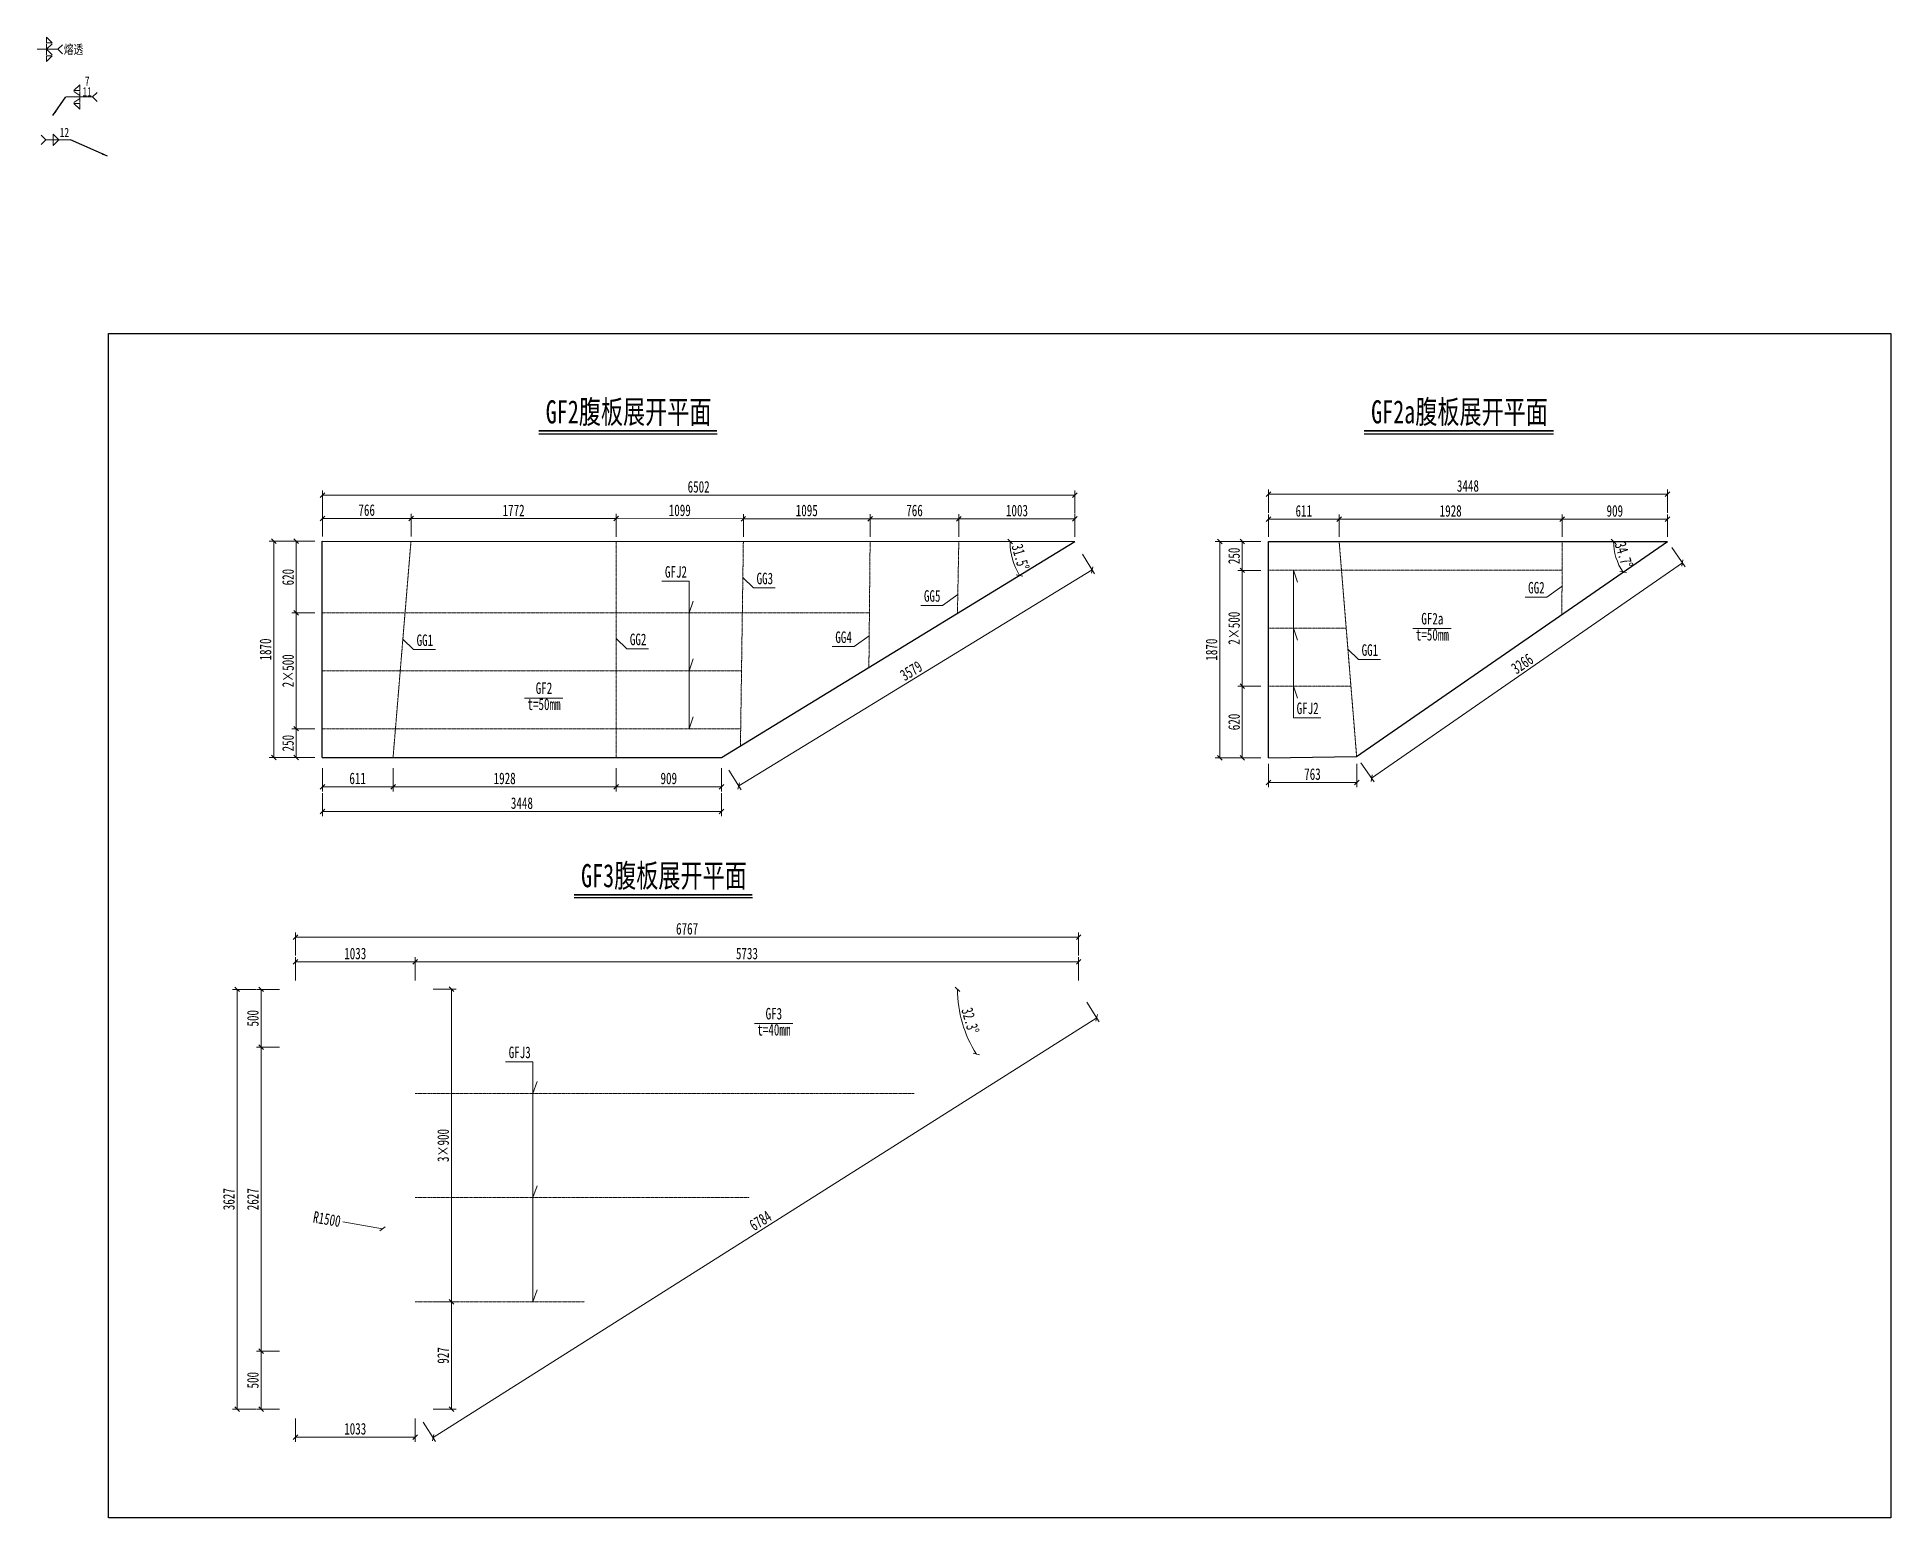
# Model space of a CAD drawing. Header units: millimetres. Extents: x -89049 to 410567, y -307459 to -100425.
# Drawn here: x 102557 to 118573, y -267986 to -255192 of the extents above; entities that cross this region are included whole.
import ezdxf
from ezdxf.enums import TextEntityAlignment as Align

# ---------------------------------------------------------------- set-up
doc = ezdxf.new("R2010")
doc.units = ezdxf.units.MM
doc.linetypes.add('DASHED', pattern=[0.75, 0.5, -0.25])
doc.layers.get('Defpoints').update_dxf_attribs({"color": 8})
for name, color, linetype, lineweight in [('Dim', 4, 'Continuous', 15), ('文字', 7, 'Continuous', 15), ('标注线及字体', 2, 'Continuous', 15), ('细实线', 4, 'Continuous', 15), ('虚线', 7, 'DASHED', 13), ('钢板粗线', 1, 'Continuous', 25)]:
    doc.layers.add(name, color=color, linetype=linetype, lineweight=lineweight)
doc.layers.add('Text', color=4, linetype='Continuous')
doc.styles.add('111', font='', dxfattribs={"width": 0.7})
doc.styles.add('BM_Dim', font='', dxfattribs={"width": 0.85})
doc.styles.add('SMEDI', font='', dxfattribs={"width": 0.75})
doc.styles.get("Standard").update_dxf_attribs({"font": ''})
doc.styles.get('111').set_extended_font_data('仿宋_GB2312')
doc.styles.get('BM_Dim').set_extended_font_data('仿宋_GB2312')
doc.styles.get('SMEDI').set_extended_font_data('仿宋_GB2312')
doc.styles.get('Standard').set_extended_font_data('仿宋_GB2312')
doc.dimstyles.new('200', dxfattribs={"dimscale": 0, "dimtxt": 2.5, "dimasz": 1, "dimexe": 1, "dimexo": 1, "dimgap": 0.6, "dimtad": 1, "dimdec": 0, "dimdsep": 46, "dimtxsty": '111', "dimblk": 'OBLIQUE', "dimcen": 0, "dimclrd": 4, "dimclre": 4, "dimclrt": 4, "dimadec": 1, "dimazin": 2, "dimtfac": 1, "dimtdec": 0, "dimtix": 1, "dimtmove": 2, "dimatfit": 3, "dimfxl": 4, "dimfxlon": 1, "dimtolj": 1, "dimlwd": -1, "dimlwe": -1, "dimarcsym": 0})
doc.dimstyles.new('MSteel_1.0_1.0', dxfattribs={"dimtxt": 3, "dimasz": 1.2, "dimexe": 1, "dimexo": 1, "dimgap": 1, "dimtad": 3, "dimtoh": 1, "dimdec": 0, "dimzin": 0, "dimdsep": 46, "dimtxsty": 'Standard', "dimblk": 'ARCHTICK', "dimcen": 0.09, "dimclrd": 3, "dimclre": 3, "dimadec": 0, "dimazin": 0, "dimtfac": 1, "dimtdec": 4, "dimtofl": 0, "dimtmove": 0, "dimatfit": 3, "dimfxl": 1, "dimtolj": 1, "dimtzin": 0, "dimarcsym": 0})

msp = doc.modelspace()

# ---------------------------------------------------------------- texts
at = {"layer": 'Text', "style": 'SMEDI', "width": 0.75}
for s, p in [('11', (102949.5, -255664)), ('12', (102752.5, -256015.7))]:
    msp.add_text(s, height=80, dxfattribs=at).set_placement(p, align=Align.MIDDLE_LEFT)
at = {"layer": '文字', "style": 'BM_Dim', "width": 0.7}
for s, p in [('GFJ2', (108076.9, -259892.3)), ('GG3', (108844.7, -259949.3)), ('GG2', (115510.8, -260028.8)), ('GG5', (110290.7, -260100.1)), ('GF2a', (114611.4, -260296.6)), ('GG1', (105907.6, -260482.7)), ('GG2', (107750.1, -260475.7)), ('GG4', (109525.2, -260456.7)), ('t=50mm', (114611.4, -260435.5)), ('GG1', (114072, -260567.7)), ('GF2', (106936.7, -260897)), ('t=50mm', (106936.7, -261035.9)), ('GFJ2', (113534.3, -261071)), ('GF3', (108922.7, -263709)), ('t=40mm', (108922.7, -263847.9)), ('GFJ3', (106727, -264043.4))]:
    msp.add_text(s, height=100, dxfattribs=at).set_placement(p, align=Align.BOTTOM_CENTER)
at = {"layer": '标注线及字体', "style": '111', "width": 0.7}
for s, p in [('GF2腹板展开平面', (107667.7, -258426.2)), ('GF2a腹板展开平面', (114846.3, -258426.2)), ('GF3腹板展开平面', (107972.7, -262433.2))]:
    msp.add_text(s, height=200, dxfattribs=at).set_placement(p, align=Align.MIDDLE)
at = {"layer": '细实线', "color": 4, "insert": (105061.7, -265404.7), "char_height": 100, "attachment_point": 5, "rotation": 350.19393, "style": '111'}
msp.add_mtext('\\A1;R1500', dxfattribs=at)

# ---------------------------------------------------------------- blocks, each defined once
blk = doc.blocks.new('全融透1')
at = {"layer": 'Dim'}
blk.add_line((0, 0), (4.48, 0), dxfattribs=at)
for points in [[(2, 2.65), (2, 1.41), (3.23, 1.41)], [(2, -2.65), (2, -1.41), (3.23, -1.41)]]:
    blk.add_lwpolyline(points, close=True, dxfattribs=at)
for points in [[(3.23, 1.21), (2, 0), (2, 1.21)], [(3.23, -1.21), (2, 0), (2, -1.21)], [(5.48, 1), (4.48, 0), (5.48, -1)]]:
    blk.add_lwpolyline(points, dxfattribs=at)
at = {"layer": 'Text', "style": 'SMEDI', "width": 0.75}
blk.add_text('熔透', height=2, dxfattribs=at).set_placement((5.77, 0), align=Align.MIDDLE_LEFT)
blk = doc.blocks.new('角焊缝1')
at = {"layer": 'Dim'}
blk.add_line((-3101.17, 370.22), (-3106.48, 370.22), dxfattribs=at)
blk.add_lwpolyline([(-3107.48, 369.22), (-3106.48, 370.22), (-3107.48, 371.22)], dxfattribs=at)
blk.add_lwpolyline([(-3104.91, 371.45), (-3104.91, 368.99), (-3103.68, 370.22)], close=True, dxfattribs=at)
blk = doc.blocks.new('半融透1')
at = {"layer": 'Dim'}
for p, q in [((0.03, 0), (5.74, 0)), ((2.98, 0.34), (1.75, 1.21)), ((2.98, -0.34), (1.75, -1.21))]:
    blk.add_line(p, q, dxfattribs=at)
for points in [[(1.75, 1.41), (2.98, 1.41), (2.98, 2.65)], [(1.75, -1.41), (2.98, -1.41), (2.98, -2.65)]]:
    blk.add_lwpolyline(points, close=True, dxfattribs=at)
for points in [[(2.98, -1.21), (2.98, 0), (2.98, 1.21)], [(6.74, -1), (5.74, 0), (6.74, 1)]]:
    blk.add_lwpolyline(points, dxfattribs=at)
at = {"layer": 'Text', "style": 'SMEDI', "width": 0.75}
blk.add_text('7', height=2, dxfattribs=at).set_placement((4.09, 3.42), align=Align.MIDDLE_LEFT)
blk = doc.blocks.new('_ArchTick')
at = {"color": 0, "linetype": 'ByBlock', "const_width": 0.15}
blk.add_lwpolyline([(-0.5, -0.5), (0.5, 0.5)], dxfattribs=at)
blk = doc.blocks.new('_Oblique')
at = {"color": 0, "linetype": 'ByBlock', "lineweight": -2}
blk.add_line((-0.5, -0.5), (0.5, 0.5), dxfattribs=at)
blk = doc.blocks.new('*D2289')
at = {"layer": 'Defpoints', "color": 0, "transparency": 16777216}
for p in [(105022, -261167), (104797, -261417), (105022, -261417)]:
    blk.add_point(p, dxfattribs=at)
at = {"layer": '细实线', "color": 4, "transparency": 16777216}
for p, q in [((104957, -261167), (104757, -261167)), ((104797, -261167), (104797, -261417)), ((104957, -261417), (104757, -261417))]:
    blk.add_line(p, q, dxfattribs=at)
at = {"layer": '细实线', "color": 4, "transparency": 16777216, "xscale": 40, "yscale": 40, "zscale": 40}
for p, rotation in [((104797, -261167), 90), ((104797, -261417), 270)]:
    blk.add_blockref('_Oblique', p, dxfattribs=dict(at, rotation=rotation))
at = {"layer": '细实线', "color": 4, "transparency": 16777216, "insert": (104726, -261292), "char_height": 100, "attachment_point": 5, "rotation": 90, "style": '111'}
blk.add_mtext('\\A1;250', dxfattribs=at)
blk = doc.blocks.new('*D2290')
at = {"layer": 'Defpoints', "color": 0, "transparency": 16777216}
for p in [(104797, -260167), (105022, -260167), (105022, -261167)]:
    blk.add_point(p, dxfattribs=at)
at = {"layer": '细实线', "color": 4, "transparency": 16777216}
for p, q in [((104957, -260167), (104757, -260167)), ((104797, -261167), (104797, -260167)), ((104957, -261167), (104757, -261167))]:
    blk.add_line(p, q, dxfattribs=at)
at = {"layer": '细实线', "color": 4, "transparency": 16777216, "xscale": 40, "yscale": 40, "zscale": 40}
for p, rotation in [((104797, -260167), 90), ((104797, -261167), 270)]:
    blk.add_blockref('_Oblique', p, dxfattribs=dict(at, rotation=rotation))
at = {"layer": '细实线', "color": 4, "transparency": 16777216, "insert": (104726, -260667), "char_height": 100, "attachment_point": 5, "rotation": 90, "style": '111'}
blk.add_mtext('\\A1;2×500', dxfattribs=at)
blk = doc.blocks.new('*D2291')
at = {"layer": 'Defpoints', "color": 0, "transparency": 16777216}
for p in [(104797, -259548), (105022, -259548), (105022, -260167)]:
    blk.add_point(p, dxfattribs=at)
at = {"layer": '细实线', "color": 4, "transparency": 16777216}
for p, q in [((104957, -259548), (104757, -259548)), ((104797, -260167), (104797, -259548)), ((104957, -260167), (104757, -260167))]:
    blk.add_line(p, q, dxfattribs=at)
at = {"layer": '细实线', "color": 4, "transparency": 16777216, "xscale": 40, "yscale": 40, "zscale": 40}
for p, rotation in [((104797, -259548), 90), ((104797, -260167), 270)]:
    blk.add_blockref('_Oblique', p, dxfattribs=dict(at, rotation=rotation))
at = {"layer": '细实线', "color": 4, "transparency": 16777216, "insert": (104726, -259858), "char_height": 100, "attachment_point": 5, "rotation": 90, "style": '111'}
blk.add_mtext('\\A1;620', dxfattribs=at)
blk = doc.blocks.new('*D2292')
at = {"layer": 'Defpoints', "color": 0, "transparency": 16777216}
for p in [(104841, -259548), (104602, -261417), (104841, -261417)]:
    blk.add_point(p, dxfattribs=at)
at = {"layer": '细实线', "color": 4, "transparency": 16777216}
for p, q in [((104762, -259548), (104562, -259548)), ((104602, -259548), (104602, -261417)), ((104762, -261417), (104562, -261417))]:
    blk.add_line(p, q, dxfattribs=at)
at = {"layer": '细实线', "color": 4, "transparency": 16777216, "xscale": 40, "yscale": 40, "zscale": 40}
for p, rotation in [((104602, -259548), 90), ((104602, -261417), 270)]:
    blk.add_blockref('_Oblique', p, dxfattribs=dict(at, rotation=rotation))
at = {"layer": '细实线', "color": 4, "transparency": 16777216, "insert": (104531, -260483), "char_height": 100, "attachment_point": 5, "rotation": 90, "style": '111'}
blk.add_mtext('\\A1;1870', dxfattribs=at)
blk = doc.blocks.new('*D2293')
at = {"layer": 'Defpoints', "color": 0, "transparency": 16777216}
for p in [(112970, -259549), (113195, -259549), (113195, -259799)]:
    blk.add_point(p, dxfattribs=at)
at = {"layer": '细实线', "color": 4, "transparency": 16777216}
for p, q in [((113130, -259549), (112930, -259549)), ((112970, -259799), (112970, -259549)), ((113130, -259799), (112930, -259799))]:
    blk.add_line(p, q, dxfattribs=at)
at = {"layer": '细实线', "color": 4, "transparency": 16777216, "xscale": 40, "yscale": 40, "zscale": 40}
for p, rotation in [((112970, -259549), 90), ((112970, -259799), 270)]:
    blk.add_blockref('_Oblique', p, dxfattribs=dict(at, rotation=rotation))
at = {"layer": '细实线', "color": 4, "transparency": 16777216, "insert": (112899, -259674), "char_height": 100, "attachment_point": 5, "rotation": 90, "style": '111'}
blk.add_mtext('\\A1;250', dxfattribs=at)
blk = doc.blocks.new('*D2294')
at = {"layer": 'Defpoints', "color": 0, "transparency": 16777216}
for p in [(113195, -259799), (112970, -260799), (113195, -260799)]:
    blk.add_point(p, dxfattribs=at)
at = {"layer": '细实线', "color": 4, "transparency": 16777216}
for p, q in [((113130, -259799), (112930, -259799)), ((112970, -259799), (112970, -260799)), ((113130, -260799), (112930, -260799))]:
    blk.add_line(p, q, dxfattribs=at)
at = {"layer": '细实线', "color": 4, "transparency": 16777216, "xscale": 40, "yscale": 40, "zscale": 40}
for p, rotation in [((112970, -259799), 90), ((112970, -260799), 270)]:
    blk.add_blockref('_Oblique', p, dxfattribs=dict(at, rotation=rotation))
at = {"layer": '细实线', "color": 4, "transparency": 16777216, "insert": (112899, -260299), "char_height": 100, "attachment_point": 5, "rotation": 90, "style": '111'}
blk.add_mtext('\\A1;2×500', dxfattribs=at)
blk = doc.blocks.new('*D2295')
at = {"layer": 'Defpoints', "color": 0, "transparency": 16777216}
for p in [(113195, -260799), (112970, -261418), (113195, -261418)]:
    blk.add_point(p, dxfattribs=at)
at = {"layer": '细实线', "color": 4, "transparency": 16777216}
for p, q in [((113130, -260799), (112930, -260799)), ((112970, -260799), (112970, -261418)), ((113130, -261418), (112930, -261418))]:
    blk.add_line(p, q, dxfattribs=at)
at = {"layer": '细实线', "color": 4, "transparency": 16777216, "xscale": 40, "yscale": 40, "zscale": 40}
for p, rotation in [((112970, -260799), 90), ((112970, -261418), 270)]:
    blk.add_blockref('_Oblique', p, dxfattribs=dict(at, rotation=rotation))
at = {"layer": '细实线', "color": 4, "transparency": 16777216, "insert": (112899, -261109), "char_height": 100, "attachment_point": 5, "rotation": 90, "style": '111'}
blk.add_mtext('\\A1;620', dxfattribs=at)
blk = doc.blocks.new('*D2296')
at = {"layer": 'Defpoints', "color": 0, "transparency": 16777216}
for p in [(112776, -259549), (113015, -259549), (113014, -261418)]:
    blk.add_point(p, dxfattribs=at)
at = {"layer": '细实线', "color": 4, "transparency": 16777216}
for p, q in [((112936, -259549), (112736, -259549)), ((112776, -261418), (112776, -259549)), ((112936, -261418), (112736, -261418))]:
    blk.add_line(p, q, dxfattribs=at)
at = {"layer": '细实线', "color": 4, "transparency": 16777216, "xscale": 40, "yscale": 40, "zscale": 40}
for p, rotation in [((112776, -259549), 90), ((112776, -261418), 270)]:
    blk.add_blockref('_Oblique', p, dxfattribs=dict(at, rotation=rotation))
at = {"layer": '细实线', "color": 4, "transparency": 16777216, "insert": (112704, -260484), "char_height": 100, "attachment_point": 5, "rotation": 90, "style": '111'}
blk.add_mtext('\\A1;1870', dxfattribs=at)
blk = doc.blocks.new('*D2297')
at = {"layer": 'Defpoints', "color": 0, "transparency": 16777216}
for p in [(105022, -261417), (108470, -261417), (108470, -261883)]:
    blk.add_point(p, dxfattribs=at)
at = {"layer": '细实线', "color": 4, "transparency": 16777216}
for p, q in [((105022, -261723), (105022, -261923)), ((108470, -261723), (108470, -261923)), ((105022, -261883), (108470, -261883))]:
    blk.add_line(p, q, dxfattribs=at)
at = {"layer": '细实线', "color": 4, "transparency": 16777216, "xscale": 40, "yscale": 40, "zscale": 40, "rotation": 180}
blk.add_blockref('_Oblique', (105022, -261883), dxfattribs=at)
at = {"layer": '细实线', "color": 4, "transparency": 16777216, "xscale": 40, "yscale": 40, "zscale": 40}
blk.add_blockref('_Oblique', (108470, -261883), dxfattribs=at)
at = {"layer": '细实线', "color": 4, "transparency": 16777216, "insert": (106746, -261811), "char_height": 100, "attachment_point": 5, "style": '111'}
blk.add_mtext('\\A1;3448', dxfattribs=at)
blk = doc.blocks.new('*D2298')
at = {"layer": 'Defpoints', "color": 0, "transparency": 16777216}
for p in [(105022, -259149), (105022, -259548), (111524, -259551)]:
    blk.add_point(p, dxfattribs=at)
at = {"layer": '细实线', "color": 4, "transparency": 16777216}
for p, q in [((105022, -259309), (105022, -259109)), ((111524, -259309), (111524, -259109)), ((111524, -259149), (105022, -259149))]:
    blk.add_line(p, q, dxfattribs=at)
at = {"layer": '细实线', "color": 4, "transparency": 16777216, "xscale": 40, "yscale": 40, "zscale": 40, "rotation": 180}
blk.add_blockref('_Oblique', (105022, -259149), dxfattribs=at)
at = {"layer": '细实线', "color": 4, "transparency": 16777216, "xscale": 40, "yscale": 40, "zscale": 40}
blk.add_blockref('_Oblique', (111524, -259149), dxfattribs=at)
at = {"layer": '细实线', "color": 4, "transparency": 16777216, "insert": (108273, -259078), "char_height": 100, "attachment_point": 5, "style": '111'}
blk.add_mtext('\\A1;6502', dxfattribs=at)
blk = doc.blocks.new('*D2299')
at = {"layer": 'Defpoints', "color": 0, "transparency": 16777216}
for p in [(113195, -261417), (113958, -261409), (113958, -261632)]:
    blk.add_point(p, dxfattribs=at)
at = {"layer": '细实线', "color": 4, "transparency": 16777216}
for p, q in [((113195, -261472), (113195, -261672)), ((113958, -261472), (113958, -261672)), ((113195, -261632), (113958, -261632))]:
    blk.add_line(p, q, dxfattribs=at)
at = {"layer": '细实线', "color": 4, "transparency": 16777216, "xscale": 40, "yscale": 40, "zscale": 40, "rotation": 180}
blk.add_blockref('_Oblique', (113195, -261632), dxfattribs=at)
at = {"layer": '细实线', "color": 4, "transparency": 16777216, "xscale": 40, "yscale": 40, "zscale": 40}
blk.add_blockref('_Oblique', (113958, -261632), dxfattribs=at)
at = {"layer": '细实线', "color": 4, "transparency": 16777216, "insert": (113576, -261560), "char_height": 100, "attachment_point": 5, "style": '111'}
blk.add_mtext('\\A1;763', dxfattribs=at)
blk = doc.blocks.new('*D2300')
at = {"layer": 'Defpoints', "color": 0, "transparency": 16777216}
for p in [(116643, -259142), (113195, -259549), (116643, -259549)]:
    blk.add_point(p, dxfattribs=at)
at = {"layer": '细实线', "color": 4, "transparency": 16777216}
for p, q in [((113195, -259302), (113195, -259102)), ((116643, -259302), (116643, -259102)), ((113195, -259142), (116643, -259142))]:
    blk.add_line(p, q, dxfattribs=at)
at = {"layer": '细实线', "color": 4, "transparency": 16777216, "xscale": 40, "yscale": 40, "zscale": 40, "rotation": 180}
blk.add_blockref('_Oblique', (113195, -259142), dxfattribs=at)
at = {"layer": '细实线', "color": 4, "transparency": 16777216, "xscale": 40, "yscale": 40, "zscale": 40}
blk.add_blockref('_Oblique', (116643, -259142), dxfattribs=at)
at = {"layer": '细实线', "color": 4, "transparency": 16777216, "insert": (114919, -259070), "char_height": 100, "attachment_point": 5, "style": '111'}
blk.add_mtext('\\A1;3448', dxfattribs=at)
blk = doc.blocks.new('*D2301')
at = {"layer": 'Defpoints', "color": 0, "transparency": 16777216}
for p in [(111524, -259551), (111673, -259795), (108470, -261417)]:
    blk.add_point(p, dxfattribs=at)
at = {"layer": '细实线', "color": 4, "transparency": 16777216}
for p, q in [((111590, -259659), (111694, -259830)), ((108619, -261662), (111673, -259795)), ((108535, -261525), (108640, -261696))]:
    blk.add_line(p, q, dxfattribs=at)
at = {"layer": '细实线', "color": 4, "transparency": 16777216, "xscale": 40, "yscale": 40, "zscale": 40}
for p, rotation in [((111673, -259795), 31.42082114954894), ((108619, -261662), 211.4208211495489)]:
    blk.add_blockref('_Oblique', p, dxfattribs=dict(at, rotation=rotation))
at = {"layer": '细实线', "color": 4, "transparency": 16777216, "insert": (110109, -260667), "char_height": 100, "attachment_point": 5, "rotation": 31.4208, "style": '111'}
blk.add_mtext('\\A1;3579', dxfattribs=at)
blk = doc.blocks.new('*D2302')
at = {"layer": 'Defpoints', "color": 0, "transparency": 16777216}
for p in [(116643, -259549), (116772, -259735), (113958, -261409)]:
    blk.add_point(p, dxfattribs=at)
at = {"layer": '细实线', "color": 4, "transparency": 16777216}
for p, q in [((116681, -259603), (116795, -259768)), ((114087, -261595), (116772, -259735)), ((113995, -261463), (114109, -261627))]:
    blk.add_line(p, q, dxfattribs=at)
at = {"layer": '细实线', "color": 4, "transparency": 16777216, "xscale": 40, "yscale": 40, "zscale": 40}
for p, rotation in [((116772, -259735), 34.70538358709145), ((114087, -261595), 214.7053835870914)]:
    blk.add_blockref('_Oblique', p, dxfattribs=dict(at, rotation=rotation))
at = {"layer": '细实线', "color": 4, "transparency": 16777216, "insert": (115388, -260606), "char_height": 100, "attachment_point": 5, "rotation": 34.7054, "style": '111'}
blk.add_mtext('\\A1;3266', dxfattribs=at)
blk = doc.blocks.new('*D2303')
at = {"layer": 'Defpoints', "color": 0, "transparency": 16777216}
for p in [(105022, -259548), (111524, -259551), (111524, -259551), (110972, -259653), (108470, -261417)]:
    blk.add_point(p, dxfattribs=at)
at = {"layer": '细实线', "color": 4, "transparency": 16777216}
blk.add_arc((111524, -259551), 561, 179.9684, 211.4208, dxfattribs=at)
at = {"layer": '细实线', "color": 4, "transparency": 16777216, "xscale": 40, "yscale": 40, "zscale": 40}
for p, rotation in [((110963, -259551), 89.96843768254666), ((111045, -259844), 301.4208211495489)]:
    blk.add_blockref('_Oblique', p, dxfattribs=dict(at, rotation=rotation))
at = {"layer": '细实线', "color": 4, "transparency": 16777216, "insert": (111053, -259684), "char_height": 100, "attachment_point": 5, "rotation": 285.6946, "style": '111'}
blk.add_mtext('\\A1;31.5%%d', dxfattribs=at)
blk = doc.blocks.new('*D2304')
at = {"layer": 'Defpoints', "color": 0, "transparency": 16777216}
for p in [(113195, -259549), (116643, -259549), (116643, -259549), (116186, -259642), (113958, -261409)]:
    blk.add_point(p, dxfattribs=at)
at = {"layer": '细实线', "color": 4, "transparency": 16777216}
blk.add_arc((116643, -259549), 466, 180, 214.7054, dxfattribs=at)
at = {"layer": '细实线', "color": 4, "transparency": 16777216, "xscale": 40, "yscale": 40, "zscale": 40}
for p, rotation in [((116177, -259549), 90), ((116260, -259814), 304.7053835870914)]:
    blk.add_blockref('_Oblique', p, dxfattribs=dict(at, rotation=rotation))
at = {"layer": '细实线', "color": 4, "transparency": 16777216, "insert": (116266, -259666), "char_height": 100, "attachment_point": 5, "rotation": 287.3527, "style": '111'}
blk.add_mtext('\\A1;34.7%%d', dxfattribs=at)
blk = doc.blocks.new('*D2435')
at = {"layer": 'Defpoints', "color": 0, "transparency": 16777216}
for p in [(105788, -259351), (105022, -259548), (105788, -259548)]:
    blk.add_point(p, dxfattribs=at)
at = {"layer": '细实线', "color": 4, "transparency": 16777216}
for p, q in [((105022, -259508), (105022, -259311)), ((105022, -259351), (105788, -259351)), ((105788, -259508), (105788, -259311))]:
    blk.add_line(p, q, dxfattribs=at)
at = {"layer": '细实线', "color": 4, "transparency": 16777216, "xscale": 40, "yscale": 40, "zscale": 40}
for p, rotation in [((105022, -259351), 179.9684376825444), ((105788, -259351), 359.9684376825444)]:
    blk.add_blockref('_Oblique', p, dxfattribs=dict(at, rotation=rotation))
at = {"layer": '细实线', "color": 4, "transparency": 16777216, "insert": (105405, -259279), "char_height": 100, "attachment_point": 5, "rotation": 359.9684, "style": '111'}
blk.add_mtext('\\A1;766', dxfattribs=at)
blk = doc.blocks.new('*D2436')
at = {"layer": 'Defpoints', "color": 0, "transparency": 16777216}
for p in [(107560, -259352), (105788, -259548), (107560, -259549)]:
    blk.add_point(p, dxfattribs=at)
at = {"layer": '细实线', "color": 4, "transparency": 16777216}
for p, q in [((105788, -259508), (105788, -259311)), ((105788, -259351), (107560, -259352)), ((107560, -259509), (107560, -259312))]:
    blk.add_line(p, q, dxfattribs=at)
at = {"layer": '细实线', "color": 4, "transparency": 16777216, "xscale": 40, "yscale": 40, "zscale": 40}
for p, rotation in [((105788, -259351), 179.9684376825469), ((107560, -259352), 359.9684376825469)]:
    blk.add_blockref('_Oblique', p, dxfattribs=dict(at, rotation=rotation))
at = {"layer": '细实线', "color": 4, "transparency": 16777216, "insert": (106674, -259281), "char_height": 100, "attachment_point": 5, "rotation": 359.9684, "style": '111'}
blk.add_mtext('\\A1;1772', dxfattribs=at)
blk = doc.blocks.new('*D2437')
at = {"layer": 'Defpoints', "color": 0, "transparency": 16777216}
for p in [(108659, -259353), (107560, -259549), (108659, -259550)]:
    blk.add_point(p, dxfattribs=at)
at = {"layer": '细实线', "color": 4, "transparency": 16777216}
for p, q in [((107560, -259509), (107560, -259312)), ((107560, -259352), (108659, -259353)), ((108659, -259510), (108659, -259313))]:
    blk.add_line(p, q, dxfattribs=at)
at = {"layer": '细实线', "color": 4, "transparency": 16777216, "xscale": 40, "yscale": 40, "zscale": 40}
for p, rotation in [((107560, -259352), 179.9684376825468), ((108659, -259353), 359.9684376825468)]:
    blk.add_blockref('_Oblique', p, dxfattribs=dict(at, rotation=rotation))
at = {"layer": '细实线', "color": 4, "transparency": 16777216, "insert": (108110, -259281), "char_height": 100, "attachment_point": 5, "rotation": 359.9684, "style": '111'}
blk.add_mtext('\\A1;1099', dxfattribs=at)
blk = doc.blocks.new('*D2438')
at = {"layer": 'Defpoints', "color": 0, "transparency": 16777216}
for p in [(109754, -259353), (108659, -259550), (109754, -259550)]:
    blk.add_point(p, dxfattribs=at)
at = {"layer": '细实线', "color": 4, "transparency": 16777216}
for p, q in [((108659, -259510), (108659, -259313)), ((108659, -259353), (109754, -259353)), ((109754, -259510), (109754, -259313))]:
    blk.add_line(p, q, dxfattribs=at)
at = {"layer": '细实线', "color": 4, "transparency": 16777216, "xscale": 40, "yscale": 40, "zscale": 40}
for p, rotation in [((108659, -259353), 179.9684376825475), ((109754, -259353), 359.9684376825476)]:
    blk.add_blockref('_Oblique', p, dxfattribs=dict(at, rotation=rotation))
at = {"layer": '细实线', "color": 4, "transparency": 16777216, "insert": (109207, -259282), "char_height": 100, "attachment_point": 5, "rotation": 359.9684, "style": '111'}
blk.add_mtext('\\A1;1095', dxfattribs=at)
blk = doc.blocks.new('*D2439')
at = {"layer": 'Defpoints', "color": 0, "transparency": 16777216}
for p in [(110521, -259354), (109754, -259550), (110521, -259551)]:
    blk.add_point(p, dxfattribs=at)
at = {"layer": '细实线', "color": 4, "transparency": 16777216}
for p, q in [((109754, -259510), (109754, -259313)), ((109754, -259353), (110521, -259354)), ((110521, -259511), (110521, -259314))]:
    blk.add_line(p, q, dxfattribs=at)
at = {"layer": '细实线', "color": 4, "transparency": 16777216, "xscale": 40, "yscale": 40, "zscale": 40}
for p, rotation in [((109754, -259353), 179.9684376825444), ((110521, -259354), 359.9684376825444)]:
    blk.add_blockref('_Oblique', p, dxfattribs=dict(at, rotation=rotation))
at = {"layer": '细实线', "color": 4, "transparency": 16777216, "insert": (110138, -259282), "char_height": 100, "attachment_point": 5, "rotation": 359.9684, "style": '111'}
blk.add_mtext('\\A1;766', dxfattribs=at)
blk = doc.blocks.new('*D2440')
at = {"layer": 'Defpoints', "color": 0, "transparency": 16777216}
for p in [(111524, -259354), (110521, -259551), (111524, -259551)]:
    blk.add_point(p, dxfattribs=at)
at = {"layer": '细实线', "color": 4, "transparency": 16777216}
for p, q in [((110521, -259511), (110521, -259314)), ((110521, -259354), (111524, -259354)), ((111524, -259511), (111524, -259314))]:
    blk.add_line(p, q, dxfattribs=at)
at = {"layer": '细实线', "color": 4, "transparency": 16777216, "xscale": 40, "yscale": 40, "zscale": 40}
for p, rotation in [((110521, -259354), 179.9684376825469), ((111524, -259354), 359.9684376825469)]:
    blk.add_blockref('_Oblique', p, dxfattribs=dict(at, rotation=rotation))
at = {"layer": '细实线', "color": 4, "transparency": 16777216, "insert": (111023, -259283), "char_height": 100, "attachment_point": 5, "rotation": 359.9684, "style": '111'}
blk.add_mtext('\\A1;1003', dxfattribs=at)
blk = doc.blocks.new('*D2441')
at = {"layer": 'Defpoints', "color": 0, "transparency": 16777216}
for p in [(105022, -261417), (105633, -261417), (105633, -261669)]:
    blk.add_point(p, dxfattribs=at)
at = {"layer": '细实线', "color": 4, "transparency": 16777216}
for p, q in [((105022, -261509), (105022, -261709)), ((105633, -261509), (105633, -261709)), ((105022, -261669), (105633, -261669))]:
    blk.add_line(p, q, dxfattribs=at)
at = {"layer": '细实线', "color": 4, "transparency": 16777216, "xscale": 40, "yscale": 40, "zscale": 40}
for p, rotation in [((105022, -261669), 179.9999999999945), ((105633, -261669), 359.9999999999946)]:
    blk.add_blockref('_Oblique', p, dxfattribs=dict(at, rotation=rotation))
at = {"layer": '细实线', "color": 4, "transparency": 16777216, "insert": (105327, -261597), "char_height": 100, "attachment_point": 5, "style": '111'}
blk.add_mtext('\\A1;611', dxfattribs=at)
blk = doc.blocks.new('*D2442')
at = {"layer": 'Defpoints', "color": 0, "transparency": 16777216}
for p in [(105633, -261417), (107561, -261417), (107561, -261669)]:
    blk.add_point(p, dxfattribs=at)
at = {"layer": '细实线', "color": 4, "transparency": 16777216}
for p, q in [((105633, -261509), (105633, -261709)), ((107561, -261509), (107561, -261709)), ((105633, -261669), (107561, -261669))]:
    blk.add_line(p, q, dxfattribs=at)
at = {"layer": '细实线', "color": 4, "transparency": 16777216, "xscale": 40, "yscale": 40, "zscale": 40, "rotation": 180}
blk.add_blockref('_Oblique', (105633, -261669), dxfattribs=at)
at = {"layer": '细实线', "color": 4, "transparency": 16777216, "xscale": 40, "yscale": 40, "zscale": 40}
blk.add_blockref('_Oblique', (107561, -261669), dxfattribs=at)
at = {"layer": '细实线', "color": 4, "transparency": 16777216, "insert": (106597, -261597), "char_height": 100, "attachment_point": 5, "style": '111'}
blk.add_mtext('\\A1;1928', dxfattribs=at)
blk = doc.blocks.new('*D2443')
at = {"layer": 'Defpoints', "color": 0, "transparency": 16777216}
for p in [(107561, -261417), (108470, -261417), (108470, -261669)]:
    blk.add_point(p, dxfattribs=at)
at = {"layer": '细实线', "color": 4, "transparency": 16777216}
for p, q in [((107561, -261509), (107561, -261709)), ((108470, -261509), (108470, -261709)), ((107561, -261669), (108470, -261669))]:
    blk.add_line(p, q, dxfattribs=at)
at = {"layer": '细实线', "color": 4, "transparency": 16777216, "xscale": 40, "yscale": 40, "zscale": 40}
for p, rotation in [((107561, -261669), 180.0000000000037), ((108470, -261669), 3.669167718078744e-12)]:
    blk.add_blockref('_Oblique', p, dxfattribs=dict(at, rotation=rotation))
at = {"layer": '细实线', "color": 4, "transparency": 16777216, "insert": (108015, -261597), "char_height": 100, "attachment_point": 5, "style": '111'}
blk.add_mtext('\\A1;909', dxfattribs=at)
blk = doc.blocks.new('*D2444')
at = {"layer": 'Defpoints', "color": 0, "transparency": 16777216}
for p in [(113195, -259358), (113195, -259549), (113806, -259549)]:
    blk.add_point(p, dxfattribs=at)
at = {"layer": '细实线', "color": 4, "transparency": 16777216}
for p, q in [((113195, -259509), (113195, -259318)), ((113806, -259358), (113195, -259358)), ((113806, -259509), (113806, -259318))]:
    blk.add_line(p, q, dxfattribs=at)
at = {"layer": '细实线', "color": 4, "transparency": 16777216, "xscale": 40, "yscale": 40, "zscale": 40, "rotation": 180}
blk.add_blockref('_Oblique', (113195, -259358), dxfattribs=at)
at = {"layer": '细实线', "color": 4, "transparency": 16777216, "xscale": 40, "yscale": 40, "zscale": 40}
blk.add_blockref('_Oblique', (113806, -259358), dxfattribs=at)
at = {"layer": '细实线', "color": 4, "transparency": 16777216, "insert": (113501, -259286), "char_height": 100, "attachment_point": 5, "style": '111'}
blk.add_mtext('\\A1;611', dxfattribs=at)
blk = doc.blocks.new('*D2445')
at = {"layer": 'Defpoints', "color": 0, "transparency": 16777216}
for p in [(115734, -259358), (113806, -259549), (115734, -259549)]:
    blk.add_point(p, dxfattribs=at)
at = {"layer": '细实线', "color": 4, "transparency": 16777216}
for p, q in [((113806, -259509), (113806, -259318)), ((113806, -259358), (115734, -259358)), ((115734, -259509), (115734, -259318))]:
    blk.add_line(p, q, dxfattribs=at)
at = {"layer": '细实线', "color": 4, "transparency": 16777216, "xscale": 40, "yscale": 40, "zscale": 40, "rotation": 180}
blk.add_blockref('_Oblique', (113806, -259358), dxfattribs=at)
at = {"layer": '细实线', "color": 4, "transparency": 16777216, "xscale": 40, "yscale": 40, "zscale": 40}
blk.add_blockref('_Oblique', (115734, -259358), dxfattribs=at)
at = {"layer": '细实线', "color": 4, "transparency": 16777216, "insert": (114770, -259286), "char_height": 100, "attachment_point": 5, "style": '111'}
blk.add_mtext('\\A1;1928', dxfattribs=at)
blk = doc.blocks.new('*D2446')
at = {"layer": 'Defpoints', "color": 0, "transparency": 16777216}
for p in [(116643, -259358), (115734, -259549), (116643, -259549)]:
    blk.add_point(p, dxfattribs=at)
at = {"layer": '细实线', "color": 4, "transparency": 16777216}
for p, q in [((115734, -259509), (115734, -259318)), ((115734, -259358), (116643, -259358)), ((116643, -259509), (116643, -259318))]:
    blk.add_line(p, q, dxfattribs=at)
at = {"layer": '细实线', "color": 4, "transparency": 16777216, "xscale": 40, "yscale": 40, "zscale": 40, "rotation": 180}
blk.add_blockref('_Oblique', (115734, -259358), dxfattribs=at)
at = {"layer": '细实线', "color": 4, "transparency": 16777216, "xscale": 40, "yscale": 40, "zscale": 40}
blk.add_blockref('_Oblique', (116643, -259358), dxfattribs=at)
at = {"layer": '细实线', "color": 4, "transparency": 16777216, "insert": (116188, -259286), "char_height": 100, "attachment_point": 5, "style": '111'}
blk.add_mtext('\\A1;909', dxfattribs=at)
blk = doc.blocks.new('*D4765')
at = {"layer": 'Defpoints', "color": 0, "transparency": 16777216}
for p in [(104790, -263919), (104493, -266546), (104790, -266546)]:
    blk.add_point(p, dxfattribs=at)
at = {"layer": '细实线', "color": 4, "transparency": 16777216}
for p, q in [((104653, -263919), (104453, -263919)), ((104493, -263919), (104493, -266546)), ((104653, -266546), (104453, -266546))]:
    blk.add_line(p, q, dxfattribs=at)
at = {"layer": '细实线', "color": 4, "transparency": 16777216, "xscale": 40, "yscale": 40, "zscale": 40}
for p, rotation in [((104493, -263919), 90), ((104493, -266546), 270)]:
    blk.add_blockref('_Oblique', p, dxfattribs=dict(at, rotation=rotation))
at = {"layer": '细实线', "color": 4, "transparency": 16777216, "insert": (104422, -265232), "char_height": 100, "attachment_point": 5, "rotation": 90, "style": '111'}
blk.add_mtext('\\A1;2627', dxfattribs=at)
blk = doc.blocks.new('*D4766')
at = {"layer": 'Defpoints', "color": 0, "transparency": 16777216}
for p in [(104790, -263419), (104286, -267046), (104790, -267046)]:
    blk.add_point(p, dxfattribs=at)
at = {"layer": '细实线', "color": 4, "transparency": 16777216}
for p, q in [((104446, -263419), (104246, -263419)), ((104286, -263419), (104286, -267046)), ((104446, -267046), (104246, -267046))]:
    blk.add_line(p, q, dxfattribs=at)
at = {"layer": '细实线', "color": 4, "transparency": 16777216, "xscale": 40, "yscale": 40, "zscale": 40}
for p, rotation in [((104286, -263419), 90), ((104286, -267046), 270)]:
    blk.add_blockref('_Oblique', p, dxfattribs=dict(at, rotation=rotation))
at = {"layer": '细实线', "color": 4, "transparency": 16777216, "insert": (104215, -265232), "char_height": 100, "attachment_point": 5, "rotation": 90, "style": '111'}
blk.add_mtext('\\A1;3627', dxfattribs=at)
blk = doc.blocks.new('*D4767')
at = {"layer": 'Defpoints', "color": 0, "transparency": 16777216}
for p in [(105823, -263182), (104790, -263419), (105823, -264318)]:
    blk.add_point(p, dxfattribs=at)
at = {"layer": '细实线', "color": 4, "transparency": 16777216}
for p, q in [((104790, -263342), (104790, -263142)), ((105823, -263342), (105823, -263142)), ((104790, -263182), (105823, -263182))]:
    blk.add_line(p, q, dxfattribs=at)
at = {"layer": '细实线', "color": 4, "transparency": 16777216, "xscale": 40, "yscale": 40, "zscale": 40, "rotation": 180}
blk.add_blockref('_Oblique', (104790, -263182), dxfattribs=at)
at = {"layer": '细实线', "color": 4, "transparency": 16777216, "xscale": 40, "yscale": 40, "zscale": 40}
blk.add_blockref('_Oblique', (105823, -263182), dxfattribs=at)
at = {"layer": '细实线', "color": 4, "transparency": 16777216, "insert": (105306, -263110), "char_height": 100, "attachment_point": 5, "style": '111'}
blk.add_mtext('\\A1;1033', dxfattribs=at)
blk = doc.blocks.new('*D4768')
at = {"layer": 'Defpoints', "color": 0, "transparency": 16777216}
for p in [(111556, -262967), (104790, -263419), (111556, -263419)]:
    blk.add_point(p, dxfattribs=at)
at = {"layer": '细实线', "color": 4, "transparency": 16777216}
for p, q in [((104790, -263127), (104790, -262927)), ((104790, -262967), (111556, -262967)), ((111556, -263127), (111556, -262927))]:
    blk.add_line(p, q, dxfattribs=at)
at = {"layer": '细实线', "color": 4, "transparency": 16777216, "xscale": 40, "yscale": 40, "zscale": 40, "rotation": 180}
blk.add_blockref('_Oblique', (104790, -262967), dxfattribs=at)
at = {"layer": '细实线', "color": 4, "transparency": 16777216, "xscale": 40, "yscale": 40, "zscale": 40}
blk.add_blockref('_Oblique', (111556, -262967), dxfattribs=at)
at = {"layer": '细实线', "color": 4, "transparency": 16777216, "insert": (108173, -262896), "char_height": 100, "attachment_point": 5, "style": '111'}
blk.add_mtext('\\A1;6767', dxfattribs=at)
blk = doc.blocks.new('*D4769')
at = {"layer": 'Defpoints', "color": 0, "transparency": 16777216}
for p in [(105823, -263418), (106138, -263418), (105823, -266118)]:
    blk.add_point(p, dxfattribs=at)
at = {"layer": '细实线', "color": 4, "transparency": 16777216}
for p, q in [((105978, -263418), (106178, -263418)), ((106138, -266118), (106138, -263418)), ((105978, -266118), (106178, -266118))]:
    blk.add_line(p, q, dxfattribs=at)
at = {"layer": '细实线', "color": 4, "transparency": 16777216, "xscale": 40, "yscale": 40, "zscale": 40}
for p, rotation in [((106138, -263418), 90), ((106138, -266118), 270)]:
    blk.add_blockref('_Oblique', p, dxfattribs=dict(at, rotation=rotation))
at = {"layer": '细实线', "color": 4, "transparency": 16777216, "insert": (106066, -264768), "char_height": 100, "attachment_point": 5, "rotation": 90, "style": '111'}
blk.add_mtext('\\A1;3×900', dxfattribs=at)
blk = doc.blocks.new('*D4770')
at = {"layer": 'Defpoints', "color": 0, "transparency": 16777216}
for p in [(111556, -263419), (111712, -263665), (105823, -267046)]:
    blk.add_point(p, dxfattribs=at)
at = {"layer": '细实线', "color": 4, "transparency": 16777216}
for p, q in [((111626, -263530), (111733, -263699)), ((105979, -267292), (111712, -263665)), ((105893, -267157), (106000, -267326))]:
    blk.add_line(p, q, dxfattribs=at)
at = {"layer": '细实线', "color": 4, "transparency": 16777216, "xscale": 40, "yscale": 40, "zscale": 40}
for p, rotation in [((111712, -263665), 32.31857378465721), ((105979, -267292), 212.3185737846572)]:
    blk.add_blockref('_Oblique', p, dxfattribs=dict(at, rotation=rotation))
at = {"layer": '细实线', "color": 4, "transparency": 16777216, "insert": (108807, -265418), "char_height": 100, "attachment_point": 5, "rotation": 32.3186, "style": '111'}
blk.add_mtext('\\A1;6784', dxfattribs=at)
blk = doc.blocks.new('*D4771')
at = {"layer": 'Defpoints', "color": 0, "transparency": 16777216}
for p in [(105823, -266118), (106138, -266118), (105823, -267046)]:
    blk.add_point(p, dxfattribs=at)
at = {"layer": '细实线', "color": 4, "transparency": 16777216}
for p, q in [((105978, -266118), (106178, -266118)), ((106138, -267046), (106138, -266118)), ((105978, -267046), (106178, -267046))]:
    blk.add_line(p, q, dxfattribs=at)
at = {"layer": '细实线', "color": 4, "transparency": 16777216, "xscale": 40, "yscale": 40, "zscale": 40}
for p, rotation in [((106138, -266118), 90), ((106138, -267046), 270)]:
    blk.add_blockref('_Oblique', p, dxfattribs=dict(at, rotation=rotation))
at = {"layer": '细实线', "color": 4, "transparency": 16777216, "insert": (106066, -266582), "char_height": 100, "attachment_point": 5, "rotation": 90, "style": '111'}
blk.add_mtext('\\A1;927', dxfattribs=at)
blk = doc.blocks.new('*D4772')
at = {"layer": 'Defpoints', "color": 0, "transparency": 16777216}
for p in [(104790, -263419), (111556, -263419), (111556, -263419), (110537, -263656), (105823, -267046)]:
    blk.add_point(p, dxfattribs=at)
at = {"layer": '细实线', "color": 4, "transparency": 16777216}
blk.add_arc((111556, -263419), 1046, 180, 212.3186, dxfattribs=at)
at = {"layer": '细实线', "color": 4, "transparency": 16777216, "xscale": 40, "yscale": 40, "zscale": 40}
for p, rotation in [((110510, -263419), 90), ((110672, -263978), 302.3185737846572)]:
    blk.add_blockref('_Oblique', p, dxfattribs=dict(at, rotation=rotation))
at = {"layer": '细实线', "color": 4, "transparency": 16777216, "insert": (110620, -263690), "char_height": 100, "attachment_point": 5, "rotation": 286.1593, "style": '111'}
blk.add_mtext('\\A1;32.3%%d', dxfattribs=at)
blk = doc.blocks.new('*D4773')
at = {"layer": 'Defpoints', "color": 0, "transparency": 16777216}
for p in [(111556, -263182), (105823, -263418), (111556, -263419)]:
    blk.add_point(p, dxfattribs=at)
at = {"layer": '细实线', "color": 4, "transparency": 16777216}
for p, q in [((105823, -263342), (105823, -263142)), ((111556, -263342), (111556, -263142)), ((105823, -263182), (111556, -263182))]:
    blk.add_line(p, q, dxfattribs=at)
at = {"layer": '细实线', "color": 4, "transparency": 16777216, "xscale": 40, "yscale": 40, "zscale": 40, "rotation": 180}
blk.add_blockref('_Oblique', (105823, -263182), dxfattribs=at)
at = {"layer": '细实线', "color": 4, "transparency": 16777216, "xscale": 40, "yscale": 40, "zscale": 40}
blk.add_blockref('_Oblique', (111556, -263182), dxfattribs=at)
at = {"layer": '细实线', "color": 4, "transparency": 16777216, "insert": (108690, -263110), "char_height": 100, "attachment_point": 5, "style": '111'}
blk.add_mtext('\\A1;5733', dxfattribs=at)
blk = doc.blocks.new('*D4781')
at = {"layer": 'Defpoints', "color": 0, "transparency": 16777216}
for p in [(104790, -263419), (104493, -263919), (104790, -263919)]:
    blk.add_point(p, dxfattribs=at)
at = {"layer": '细实线', "color": 4, "transparency": 16777216}
for p, q in [((104653, -263419), (104453, -263419)), ((104493, -263419), (104493, -263919)), ((104653, -263919), (104453, -263919))]:
    blk.add_line(p, q, dxfattribs=at)
at = {"layer": '细实线', "color": 4, "transparency": 16777216, "xscale": 40, "yscale": 40, "zscale": 40}
for p, rotation in [((104493, -263419), 90), ((104493, -263919), 270)]:
    blk.add_blockref('_Oblique', p, dxfattribs=dict(at, rotation=rotation))
at = {"layer": '细实线', "color": 4, "transparency": 16777216, "insert": (104422, -263669), "char_height": 100, "attachment_point": 5, "rotation": 90, "style": '111'}
blk.add_mtext('\\A1;500', dxfattribs=at)
blk = doc.blocks.new('*D4782')
at = {"layer": 'Defpoints', "color": 0, "transparency": 16777216}
for p in [(104790, -266546), (104493, -267046), (104790, -267046)]:
    blk.add_point(p, dxfattribs=at)
at = {"layer": '细实线', "color": 4, "transparency": 16777216}
for p, q in [((104653, -266546), (104453, -266546)), ((104493, -266546), (104493, -267046)), ((104653, -267046), (104453, -267046))]:
    blk.add_line(p, q, dxfattribs=at)
at = {"layer": '细实线', "color": 4, "transparency": 16777216, "xscale": 40, "yscale": 40, "zscale": 40}
for p, rotation in [((104493, -266546), 90), ((104493, -267046), 270)]:
    blk.add_blockref('_Oblique', p, dxfattribs=dict(at, rotation=rotation))
at = {"layer": '细实线', "color": 4, "transparency": 16777216, "insert": (104422, -266796), "char_height": 100, "attachment_point": 5, "rotation": 90, "style": '111'}
blk.add_mtext('\\A1;500', dxfattribs=at)
blk = doc.blocks.new('*D4783')
at = {"layer": 'Defpoints', "color": 0, "transparency": 16777216}
for p in [(104790, -267046), (105823, -267046), (105823, -267288)]:
    blk.add_point(p, dxfattribs=at)
at = {"layer": '细实线', "color": 4, "transparency": 16777216}
for p, q in [((104790, -267128), (104790, -267328)), ((105823, -267128), (105823, -267328)), ((104790, -267288), (105823, -267288))]:
    blk.add_line(p, q, dxfattribs=at)
at = {"layer": '细实线', "color": 4, "transparency": 16777216, "xscale": 40, "yscale": 40, "zscale": 40, "rotation": 180}
blk.add_blockref('_Oblique', (104790, -267288), dxfattribs=at)
at = {"layer": '细实线', "color": 4, "transparency": 16777216, "xscale": 40, "yscale": 40, "zscale": 40}
blk.add_blockref('_Oblique', (105823, -267288), dxfattribs=at)
at = {"layer": '细实线', "color": 4, "transparency": 16777216, "insert": (105306, -267216), "char_height": 100, "attachment_point": 5, "style": '111'}
blk.add_mtext('\\A1;1033', dxfattribs=at)

# ---------------------------------------------------------------- dimensions: what is measured, and where the dimension line sits
at = {"layer": '细实线'}
for base, p1, p2, picture, middle in [((105021.8, -259149.2), (111524.1, -259551.3), (105021.8, -259547.8), '*D2298', (108273, -259077.7)), ((116642.9, -259141.6), (113195.2, -259548.9), (116642.9, -259548.9), '*D2300', (114919, -259070.1)), ((108469.6, -261882.9), (105021.8, -261417.4), (108469.6, -261417.4), '*D2297', (106745.7, -261811.4)), ((113957.8, -261631.7), (113195.2, -261417.4), (113957.8, -261408.5), '*D2299', (113576.5, -261560.1)), ((111556.3485, -262967.3564), (104789.7679, -263418.9344), (111556.3485, -263418.9344), '*D4768', (108173.0582, -262895.7888)), ((105823.1, -263182), (104789.8, -263418.9), (105823.1, -264318.4), '*D4767', (105306.4, -263110.4)), ((111556.3, -263182), (105823.2, -263418.4), (111556.3, -263418.9), '*D4773', (108689.8, -263110.4)), ((105823.1, -267288), (104789.8, -267045.9), (105823.1, -267045.9), '*D4783', (105306.4, -267216.5))]:
    dim = msp.add_linear_dim(base=base, p1=p1, p2=p2, dimstyle='200', override={"dimscale": 40, "dimblk": 'Oblique'}, dxfattribs=at)
    dim.commit()
    dim.dimension.update_dxf_attribs({"geometry": picture, "text_midpoint": middle})
for p1, p2, distance, picture, middle in [((105021.8, -259547.8), (105787.6, -259548.2), 197, '*D2435', (105404.9, -259279.4)), ((105787.6, -259548.2), (107559.8, -259549.2), 197, '*D2436', (106673.9, -259281.2)), ((107559.8, -259549.2), (108659.2, -259549.8), 197, '*D2437', (108109.6, -259280.9)), ((108659.2, -259549.8), (109754.2, -259550.4), 197, '*D2438', (109206.8, -259281.5)), ((109754.2, -259550.4), (110520.6, -259550.8), 197, '*D2439', (110137.6, -259282)), ((110520.6489, -259550.7868), (111524.1043, -259551.3396), 196.9732, '*D2440', (111022.5245, -259282.5225)), ((113806.3, -259548.9), (113195.2, -259548.9), -191, '*D2444', (113500.7, -259286.3)), ((113806.3, -259548.9), (115734, -259548.9), 191, '*D2445', (114770.1, -259286.3)), ((115734, -259548.9), (116642.9, -259548.9), 191, '*D2446', (116188.4, -259286.3)), ((108469.6, -261417.4), (111524.1, -259551.3), -286.1, '*D2301', (110108.7, -260667.4)), ((113957.8, -261408.5), (116642.9, -259548.9), -226.3, '*D2302', (115388.4, -260605.9)), ((105021.8, -261417.4), (105632.9, -261417.4), -251.6, '*D2441', (105327.4, -261597.4)), ((105632.9, -261417.4), (107560.6, -261417.4), -251.6, '*D2442', (106596.8, -261597.4)), ((107560.6, -261417.4), (108469.6, -261417.4), -251.6, '*D2443', (108015.1, -261597.4)), ((105823.1, -267045.9), (111556.3, -263418.9), -291.1, '*D4770', (108807.1, -265418))]:
    dim = msp.add_aligned_dim(p1=p1, p2=p2, distance=distance, dimstyle='200', override={"dimscale": 40, "dimblk": 'Oblique'}, dxfattribs=at)
    dim.commit()
    dim.dimension.update_dxf_attribs({"geometry": picture, "text_midpoint": middle})
for base, p1, p2, angle, override, picture, middle in [((104602.4, -261417.4), (104840.8, -259547.8), (104841.2, -261417.4), 90, {"dimscale": 40, "dimblk": 'Oblique'}, '*D2292', (104530.8, -260482.6)), ((104797.1, -259547.8), (105021.8, -260167.4), (105021.8, -259547.8), 90, {"dimscale": 40, "dimblk": 'Oblique'}, '*D2291', (104725.5, -259857.6)), ((112775.7, -259548.9), (113014.2, -261418.5), (113014.6, -259548.9), 270, {"dimscale": 40, "dimblk": 'Oblique'}, '*D2296', (112704.2, -260483.7)), ((112970.4, -259548.9), (113195.2, -259798.9), (113195.2, -259548.9), 270, {"dimscale": 40, "dimblk": 'Oblique'}, '*D2293', (112898.8, -259673.9)), ((112970.4, -261418.5), (113195.2, -260798.9), (113195.2, -261418.5), 270, {"dimscale": 40, "dimblk": 'Oblique'}, '*D2295', (112898.8, -261108.7)), ((104797.1, -261417.4), (105021.8, -261167.4), (105021.8, -261417.4), 90, {"dimscale": 40, "dimblk": 'Oblique'}, '*D2289', (104725.5, -261292.4)), ((104286.1, -267045.9), (104789.8, -263418.9), (104789.8, -267045.9), 90, {"dimscale": 40, "dimblk": 'Oblique'}, '*D4766', (104214.6, -265232.4)), ((104493.3, -263918.9), (104789.8, -263418.9), (104789.8, -263918.9), 90, {"dimscale": 40, "dimblk": 'Oblique'}, '*D4781', (104421.8, -263668.9)), ((104493.3, -266545.9), (104789.8, -263918.9), (104789.8, -266545.9), 90, {"dimscale": 40, "dimblk": 'Oblique'}, '*D4765', (104421.8, -265232.4)), ((106138.0526, -266118.4493), (105823.1175, -267045.9344), (105822.6817, -266118.4493), 90, {"dimscale": 40}, '*D4771', (106066.485, -266582.1918)), ((104493.3, -267045.9), (104789.8, -266545.9), (104789.8, -267045.9), 90, {"dimscale": 40, "dimblk": 'Oblique'}, '*D4782', (104421.8, -266795.9))]:
    dim = msp.add_linear_dim(base=base, p1=p1, p2=p2, angle=angle, dimstyle='200', override=override, dxfattribs=at)
    dim.commit()
    dim.dimension.update_dxf_attribs({"geometry": picture, "text_midpoint": middle})
for base, line1, line2, picture, middle in [((110972.4, -259653.1), ((105021.8, -259547.8), (111524.1, -259551.3)), ((108469.6, -261417.4), (111524.1, -259551.3)), '*D2303', (111052.9, -259683.8)), ((116186.4, -259642.3), ((113195.2, -259548.9), (116642.9, -259548.9)), ((113957.8, -261408.5), (116642.9, -259548.9)), '*D2304', (116266.5, -259666.5)), ((110537.3, -263656.5), ((111556.3, -263418.9), (104789.8, -263418.9)), ((105823.1, -267045.9), (111556.3, -263418.9)), '*D4772', (110620, -263690.2))]:
    dim = msp.add_angular_dim_2l(base=base, line1=line1, line2=line2, dimstyle='200', override={"dimscale": 40, "dimblk": 'Oblique'}, dxfattribs=at)
    dim.commit()
    dim.dimension.update_dxf_attribs({"geometry": picture, "text_midpoint": middle})
for base, p1, p2, angle, text, picture, middle in [((112970.4, -260798.9), (113195.2, -259798.9), (113195.2, -260798.9), 270, '2×500', '*D2294', (112898.8, -260298.9)), ((104797.1, -260167.4), (105021.8, -261167.4), (105021.8, -260167.4), 90, '2×500', '*D2290', (104725.5, -260667.4)), ((106138.1, -263418.4), (105823.2, -266118.4), (105823.2, -263418.4), 90, '3×900', '*D4769', (106066.5, -264768.4))]:
    dim = msp.add_linear_dim(base=base, p1=p1, p2=p2, angle=angle, text=text, dimstyle='200', override={"dimscale": 40, "dimtxsty": '111', "dimblk": 'Oblique'}, dxfattribs=at)
    dim.commit()
    dim.dimension.update_dxf_attribs({"geometry": picture, "text_midpoint": middle})

# ---------------------------------------------------------------- linework, layer by layer
at = {"color": 4}
for p, q in [((106891.2, -258618.6), (108432.1, -258618.6)), ((114021.4, -258618.6), (115659.2, -258618.6)), ((107196.2, -262625.6), (108737.1, -262625.6))]:
    msp.add_line(p, q, dxfattribs=at)
at = {"color": 6, "const_width": 14.4}
for points in [[(106891.2, -258594.6), (108432.1, -258594.6)], [(114021.4, -258594.6), (115659.2, -258594.6)], [(107196.2, -262601.6), (108737.1, -262601.6)]]:
    msp.add_lwpolyline(points, dxfattribs=at)
at = {"layer": 'Defpoints'}
msp.add_lwpolyline([(103173.4, -257753.6), (118573.4, -257753.6), (118573.4, -267985.6), (103173.4, -267985.6)], close=True, dxfattribs=at)
at = {"layer": '细实线'}
for p, q in [((107955, -259893.7), (108191.6, -259893.7)), ((108191.6, -261167.4), (108191.6, -259893.7)), ((108654.8, -259860.3), (108747.1, -259950.8)), ((113412.5, -259798.9), (113412.5, -261072.5)), ((113447.3, -259902), (113412.5, -259798.9)), ((115732, -259936), (115601.3, -260030.3)), ((108226.4, -260064.2), (108191.6, -260167.4)), ((108747.1, -259950.8), (108935.2, -259950.8)), ((110511.8, -260007.3), (110381.1, -260101.6)), ((115413.2, -260030.3), (115601.3, -260030.3)), ((110193, -260101.6), (110381.1, -260101.6)), ((105717.7, -260393.7), (105810, -260484.2)), ((107560.2, -260386.7), (107652.5, -260477.2)), ((109746.4, -260363.9), (109615.7, -260458.2)), ((113447.3, -260402), (113412.5, -260298.9)), ((114443.7, -260302.6), (114774.5, -260302.6)), ((105810, -260484.2), (105998.1, -260484.2)), ((107652.5, -260477.2), (107840.6, -260477.2)), ((108226.4, -260564.2), (108191.6, -260667.4)), ((109427.6, -260458.2), (109615.7, -260458.2)), ((113882, -260478.7), (113974.3, -260569.2)), ((113974.3, -260569.2), (114162.4, -260569.2)), ((113447.3, -260902), (113412.5, -260798.9)), ((106769.1, -260903), (107099.8, -260903)), ((108226.4, -261064.2), (108191.6, -261167.4)), ((113412.5, -261072.5), (113649, -261072.5)), ((108755.1, -263715), (109085.8, -263715)), ((106605.1, -264044.8), (106841.7, -264044.8)), ((106841.7, -266118.4), (106841.7, -264044.8)), ((106876.5, -264215.3), (106841.7, -264318.4)), ((106876.5, -265115.3), (106841.7, -265218.4)), ((106876.5, -266015.3), (106841.7, -266118.4))]:
    msp.add_line(p, q, dxfattribs=at)
at = {"layer": '细实线', "color": 4}
msp.add_line((105199.9, -265428.6), (105542.9, -265487.9), dxfattribs=at)
at = {"layer": '虚线', "ltscale": 5}
for p, q in [((105632.9, -261417.4), (105787.6, -259548.2)), ((107560.6, -261417.4), (107559.8, -259549.2)), ((108634.1, -261316.8), (108659.2, -259549.8)), ((109743.8, -260638.9), (109754.2, -259550.4)), ((110508.7, -260171.7), (110520.6, -259550.8)), ((113806.3, -259548.9), (113957.8, -261408.5)), ((115734, -259548.9), (115730.7, -260180.6)), ((113195.2, -259798.9), (115732.7, -259798.9)), ((105021.8, -260167.4), (109748.3, -260167.4)), ((113195.2, -260298.9), (113867.4, -260298.9)), ((105021.8, -260667.4), (108643.3, -260667.4)), ((113195.2, -260798.9), (113908.1, -260798.9)), ((105021.8, -261167.4), (108636.2, -261167.4))]:
    msp.add_line(p, q, dxfattribs=at)
for points in [[(105823.1, -264318.4), (107327.8, -264318.4), (108426.9, -264318.4), (109521.9, -264318.9), (110133.7, -264318.9)], [(105823.1, -265218.4), (107327.8, -265218.4), (108426.7, -265218.4), (108711.7, -265218.6)], [(105823.1, -266118.4), (105823.2, -266118.4), (107289.2, -266118.4)]]:
    msp.add_lwpolyline(points, dxfattribs=at)
at = {"layer": '钢板粗线'}
for p, q in [((105021.8, -261417.4), (105021.8, -259547.8)), ((105021.8, -259547.8), (111524.1, -259551.3)), ((108469.6, -261417.4), (111524.1, -259551.3)), ((113195.2, -261418.4), (113195.2, -259548.9)), ((113195.2, -259548.9), (116642.9, -259548.9)), ((113957.8, -261408.5), (116642.9, -259548.9)), ((105021.8, -261417.4), (108469.6, -261417.4)), ((113195.2, -261418.4), (113957.8, -261408.5))]:
    msp.add_line(p, q, dxfattribs=at)

# ---------------------------------------------------------------- block references
at = {"layer": '细实线', "xscale": 40, "yscale": 40, "zscale": 40}
for name, p in [('全融透1', (102557.4, -255297.8)), ('半融透1', (102806.2, -255709.6)), ('角焊缝1', (226893, -270889))]:
    msp.add_blockref(name, p, dxfattribs=at)
at = {"layer": '细实线', "color": 4, "xscale": 40, "yscale": 40, "zscale": 40, "rotation": 350.1939332254457}
msp.add_blockref('_Oblique', (105542.9, -265487.9), dxfattribs=at)

msp.set_redraw_order([(e.dxf.handle, doc.entitydb.next_handle()) for e in msp.query("TEXT MTEXT ATTDEF DIMENSION ARC_DIMENSION")])  # texts and dimensions are drawn at this point

# ---------------------------------------------------------------- leaders
at = {"layer": 'Dim'}
for points in [[(102693.9, -255869.7), (102806.2, -255709.6)], [(103164.8, -256220.3), (102846, -256080.1)]]:
    msp.add_leader(points, dimstyle='MSteel_1.0_1.0', override={"dimscale": 40, "dimclrd": 256}, dxfattribs=at)

doc.saveas('drawing.dxf')
